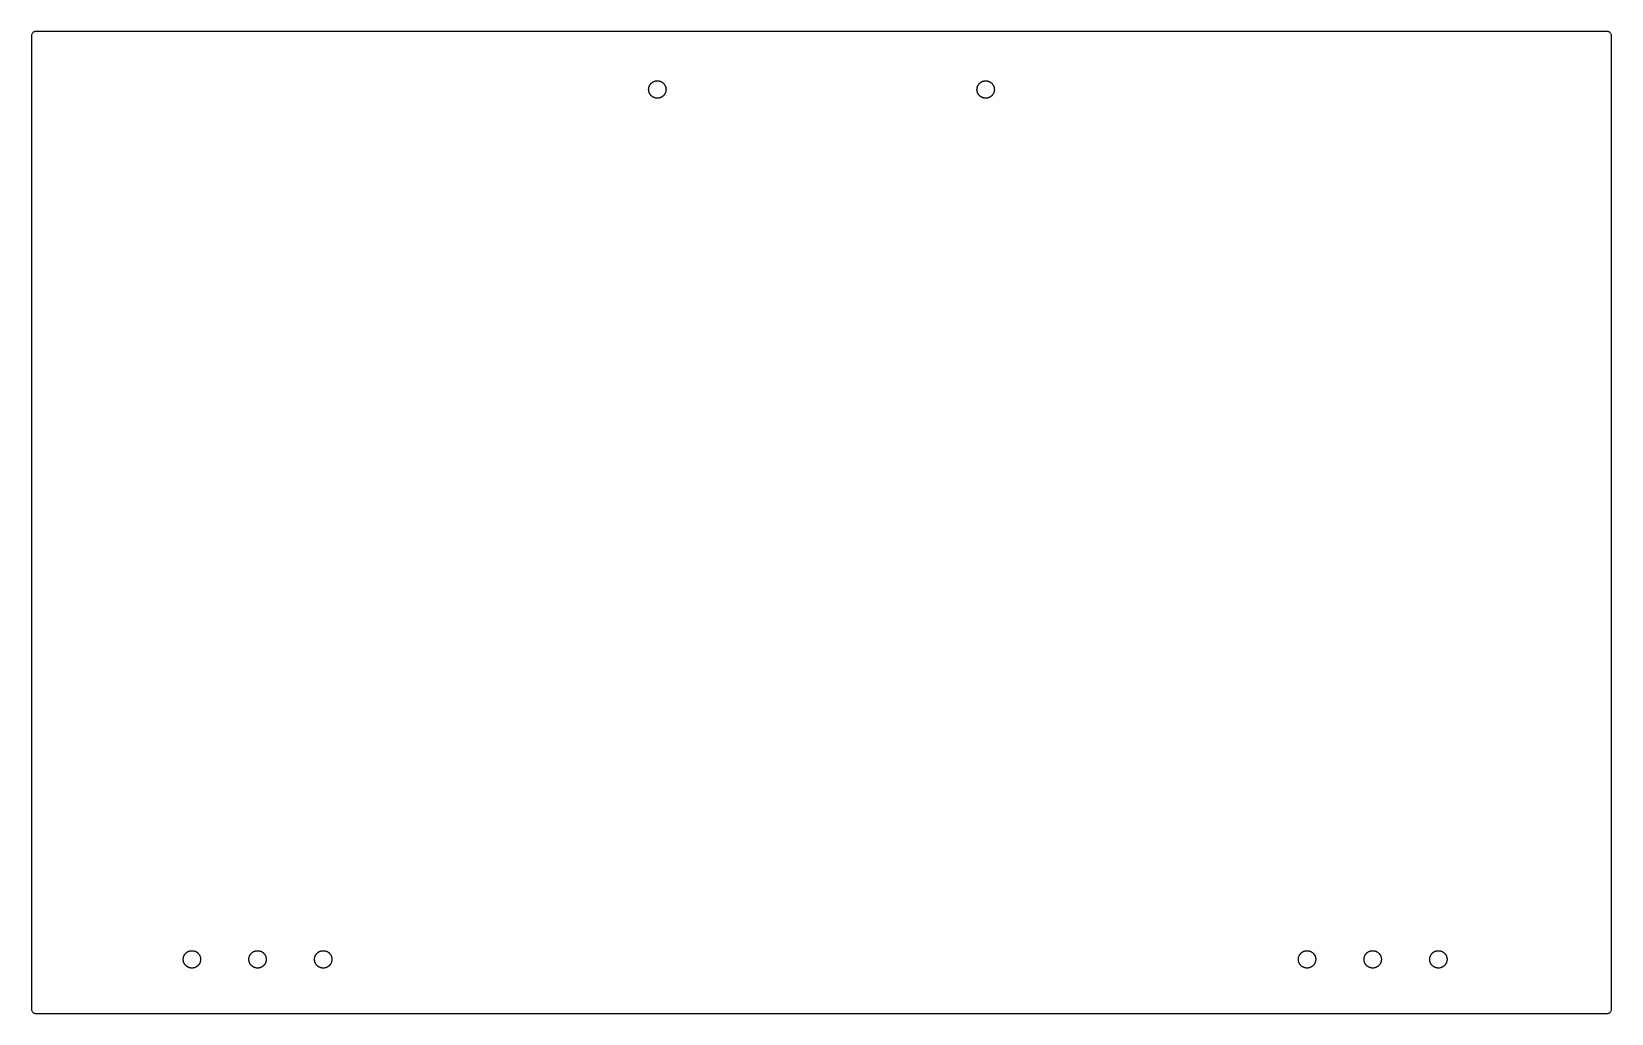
# Model space of a CAD drawing. Extents: x 0 to 409, y 255 to 509.
import ezdxf

# ---------------------------------------------------------------- set-up
doc = ezdxf.new("R2010")
doc.units = 0

msp = doc.modelspace()

# ---------------------------------------------------------------- linework, layer by layer
at = {"layer": 'Layer 1'}
for p, q in [((0.0123, 508.456), (0, 508.3)), ((0, 508.3), (0, 256)), ((0.0489, 508.609), (0.0123, 508.456)), ((0.109, 508.754), (0.0489, 508.609)), ((0.191, 508.888), (0.109, 508.754)), ((0.2929, 509.007), (0.191, 508.888)), ((0.4122, 509.109), (0.2929, 509.007)), ((0.546, 509.191), (0.4122, 509.109)), ((0.691, 509.251), (0.546, 509.191)), ((0.8436, 509.288), (0.691, 509.251)), ((1, 509.3), (0.8436, 509.288)), ((408, 509.3), (1, 509.3)), ((408.156, 509.288), (408, 509.3)), ((408.309, 509.251), (408.156, 509.288)), ((408.454, 509.191), (408.309, 509.251)), ((408.588, 509.109), (408.454, 509.191)), ((408.707, 509.007), (408.588, 509.109)), ((408.809, 508.888), (408.707, 509.007)), ((408.891, 508.754), (408.809, 508.888)), ((408.951, 508.609), (408.891, 508.754)), ((408.988, 508.456), (408.951, 508.609)), ((409, 508.3), (408.988, 508.456)), ((409, 256), (409, 508.3)), ((159.813, 494.829), (159.828, 494.891)), ((159.828, 494.891), (159.841, 494.933)), ((159.841, 494.933), (159.857, 494.986)), ((159.857, 494.986), (159.889, 495.08)), ((159.889, 495.08), (159.926, 495.173)), ((159.926, 495.173), (159.966, 495.264)), ((159.966, 495.264), (160.011, 495.353)), ((160.011, 495.353), (160.059, 495.44)), ((160.059, 495.44), (160.112, 495.524)), ((160.112, 495.524), (160.168, 495.607)), ((160.168, 495.607), (160.227, 495.687)), ((160.227, 495.687), (160.283, 495.754)), ((160.283, 495.754), (160.29, 495.763)), ((160.29, 495.763), (160.357, 495.838)), ((160.357, 495.838), (160.426, 495.909)), ((160.426, 495.909), (160.499, 495.977)), ((160.499, 495.977), (160.575, 496.042)), ((160.575, 496.042), (160.653, 496.103)), ((160.653, 496.103), (160.683, 496.124)), ((160.683, 496.124), (160.734, 496.161)), ((160.734, 496.161), (160.818, 496.215)), ((160.818, 496.215), (160.904, 496.265)), ((160.904, 496.265), (160.992, 496.312)), ((160.992, 496.312), (161.082, 496.355)), ((161.082, 496.355), (161.173, 496.393)), ((161.173, 496.393), (161.267, 496.428)), ((161.267, 496.428), (161.362, 496.458)), ((161.362, 496.458), (161.458, 496.484)), ((161.458, 496.484), (161.555, 496.506)), ((161.555, 496.506), (161.575, 496.51)), ((161.575, 496.51), (161.653, 496.524)), ((161.653, 496.524), (161.752, 496.537)), ((161.752, 496.537), (161.851, 496.546)), ((161.851, 496.546), (161.951, 496.55)), ((161.951, 496.55), (162.05, 496.55)), ((162.05, 496.55), (162.149, 496.546)), ((162.149, 496.546), (162.249, 496.537)), ((162.249, 496.537), (162.347, 496.524)), ((162.347, 496.524), (162.445, 496.506)), ((162.445, 496.506), (162.543, 496.484)), ((162.543, 496.484), (162.639, 496.458)), ((162.639, 496.458), (162.733, 496.428)), ((162.733, 496.428), (162.827, 496.393)), ((162.827, 496.393), (162.919, 496.354)), ((162.919, 496.354), (163.008, 496.312)), ((163.008, 496.312), (163.096, 496.265)), ((163.096, 496.265), (163.182, 496.215)), ((163.182, 496.215), (163.244, 496.175)), ((163.244, 496.175), (163.266, 496.161)), ((163.266, 496.161), (163.347, 496.103)), ((163.347, 496.103), (163.35, 496.101)), ((163.35, 496.101), (163.426, 496.041)), ((163.426, 496.041), (163.501, 495.977)), ((163.501, 495.977), (163.574, 495.909)), ((163.574, 495.909), (163.643, 495.838)), ((163.643, 495.838), (163.71, 495.764)), ((163.71, 495.764), (163.773, 495.686)), ((163.773, 495.686), (163.832, 495.607)), ((163.832, 495.607), (163.889, 495.524)), ((163.889, 495.524), (163.941, 495.44)), ((163.941, 495.44), (163.989, 495.352)), ((163.989, 495.352), (164.034, 495.264)), ((164.034, 495.264), (164.075, 495.172)), ((164.075, 495.172), (164.111, 495.08)), ((164.111, 495.08), (164.143, 494.986)), ((164.143, 494.986), (164.172, 494.891)), ((164.172, 494.891), (164.196, 494.794)), ((244.813, 494.829), (244.828, 494.891)), ((244.828, 494.891), (244.841, 494.933)), ((244.841, 494.933), (244.857, 494.986)), ((244.857, 494.986), (244.889, 495.08)), ((244.889, 495.08), (244.926, 495.173)), ((244.926, 495.173), (244.966, 495.264)), ((244.966, 495.264), (245.011, 495.353)), ((245.011, 495.353), (245.06, 495.44)), ((245.06, 495.44), (245.112, 495.524)), ((245.112, 495.524), (245.168, 495.607)), ((245.168, 495.607), (245.227, 495.687)), ((245.227, 495.687), (245.283, 495.754)), ((245.283, 495.754), (245.29, 495.763)), ((245.29, 495.763), (245.357, 495.838)), ((245.357, 495.838), (245.426, 495.909)), ((245.426, 495.909), (245.499, 495.977)), ((245.499, 495.977), (245.575, 496.042)), ((245.575, 496.042), (245.653, 496.103)), ((245.653, 496.103), (245.683, 496.124)), ((245.683, 496.124), (245.734, 496.161)), ((245.734, 496.161), (245.818, 496.215)), ((245.818, 496.215), (245.904, 496.265)), ((245.904, 496.265), (245.992, 496.312)), ((245.992, 496.312), (246.082, 496.355)), ((246.082, 496.355), (246.173, 496.393)), ((246.173, 496.393), (246.267, 496.428)), ((246.267, 496.428), (246.362, 496.458)), ((246.362, 496.458), (246.458, 496.484)), ((246.458, 496.484), (246.555, 496.506)), ((246.555, 496.506), (246.575, 496.51)), ((246.575, 496.51), (246.653, 496.524)), ((246.653, 496.524), (246.752, 496.537)), ((246.752, 496.537), (246.851, 496.546)), ((246.851, 496.546), (246.95, 496.55)), ((246.95, 496.55), (247.05, 496.55)), ((247.05, 496.55), (247.149, 496.546)), ((247.149, 496.546), (247.248, 496.537)), ((247.248, 496.537), (247.347, 496.524)), ((247.347, 496.524), (247.445, 496.506)), ((247.445, 496.506), (247.499, 496.494)), ((247.499, 496.494), (247.542, 496.484)), ((247.542, 496.484), (247.639, 496.458)), ((247.639, 496.458), (247.733, 496.428)), ((247.733, 496.428), (247.827, 496.393)), ((247.827, 496.393), (247.918, 496.355)), ((247.918, 496.355), (248.008, 496.312)), ((248.008, 496.312), (248.096, 496.265)), ((248.096, 496.265), (248.182, 496.215)), ((248.182, 496.215), (248.198, 496.205)), ((248.198, 496.205), (248.266, 496.161)), ((248.266, 496.161), (248.347, 496.103)), ((248.347, 496.103), (248.426, 496.041)), ((248.426, 496.041), (248.501, 495.977)), ((248.501, 495.977), (248.574, 495.909)), ((248.574, 495.909), (248.644, 495.837)), ((248.644, 495.837), (248.71, 495.763)), ((248.71, 495.763), (248.773, 495.687)), ((248.773, 495.687), (248.832, 495.607)), ((248.832, 495.607), (248.889, 495.524)), ((248.889, 495.524), (248.899, 495.507)), ((248.899, 495.507), (248.941, 495.439)), ((248.941, 495.439), (248.989, 495.353)), ((248.989, 495.353), (249.034, 495.263)), ((249.034, 495.263), (249.074, 495.173)), ((249.074, 495.173), (249.111, 495.08)), ((249.111, 495.08), (249.143, 494.986)), ((249.143, 494.986), (249.172, 494.891)), ((249.172, 494.891), (249.196, 494.794)), ((159.749, 494.3), (159.752, 494.399)), ((159.752, 494.2), (159.749, 494.3)), ((159.752, 494.399), (159.758, 494.499)), ((159.758, 494.101), (159.752, 494.2)), ((159.758, 494.499), (159.769, 494.598)), ((159.769, 494.002), (159.758, 494.101)), ((159.769, 494.598), (159.785, 494.696)), ((159.785, 493.904), (159.769, 494.002)), ((159.785, 494.696), (159.804, 494.794)), ((159.804, 493.806), (159.785, 493.904)), ((159.804, 494.794), (159.813, 494.829)), ((159.828, 493.71), (159.804, 493.806)), ((159.857, 493.614), (159.828, 493.71)), ((159.889, 493.52), (159.857, 493.614)), ((159.925, 493.428), (159.889, 493.52)), ((159.966, 493.336), (159.925, 493.428)), ((159.989, 493.29), (159.966, 493.336)), ((160.011, 493.248), (159.989, 493.29)), ((160.059, 493.161), (160.011, 493.248)), ((160.112, 493.076), (160.059, 493.161)), ((160.141, 493.033), (160.112, 493.076)), ((160.167, 492.994), (160.141, 493.033)), ((160.227, 492.913), (160.167, 492.994)), ((160.29, 492.837), (160.227, 492.913)), ((160.357, 492.762), (160.29, 492.837)), ((160.426, 492.691), (160.357, 492.762)), ((160.499, 492.623), (160.426, 492.691)), ((160.574, 492.559), (160.499, 492.623)), ((160.653, 492.497), (160.574, 492.559)), ((160.734, 492.439), (160.653, 492.497)), ((160.802, 492.395), (160.734, 492.439)), ((160.818, 492.385), (160.802, 492.395)), ((160.904, 492.335), (160.818, 492.385)), ((160.992, 492.288), (160.904, 492.335)), ((161.081, 492.246), (160.992, 492.288)), ((161.173, 492.207), (161.081, 492.246)), ((161.224, 492.188), (161.173, 492.207)), ((161.267, 492.172), (161.224, 492.188)), ((161.341, 492.148), (161.267, 492.172)), ((161.361, 492.142), (161.341, 492.148)), ((161.457, 492.116), (161.361, 492.142)), ((161.555, 492.094), (161.457, 492.116)), ((161.653, 492.076), (161.555, 492.094)), ((161.742, 492.064), (161.653, 492.076)), ((161.751, 492.063), (161.742, 492.064)), ((161.848, 492.055), (161.751, 492.063)), ((161.85, 492.054), (161.848, 492.055)), ((161.95, 492.05), (161.85, 492.054)), ((162.05, 492.05), (161.95, 492.05)), ((162.086, 492.052), (162.05, 492.05)), ((162.149, 492.054), (162.086, 492.052)), ((162.248, 492.063), (162.149, 492.054)), ((162.347, 492.076), (162.248, 492.063)), ((162.425, 492.09), (162.347, 492.076)), ((162.445, 492.094), (162.425, 492.09)), ((162.542, 492.116), (162.445, 492.094)), ((162.638, 492.142), (162.542, 492.116)), ((162.662, 492.15), (162.638, 492.142)), ((162.733, 492.172), (162.662, 492.15)), ((162.803, 492.198), (162.733, 492.172)), ((162.826, 492.207), (162.803, 492.198)), ((162.918, 492.245), (162.826, 492.207)), ((162.937, 492.254), (162.918, 492.245)), ((163.008, 492.288), (162.937, 492.254)), ((163.044, 492.307), (163.008, 492.288)), ((163.096, 492.334), (163.044, 492.307)), ((163.182, 492.385), (163.096, 492.334)), ((163.266, 492.439), (163.182, 492.385)), ((163.347, 492.497), (163.266, 492.439)), ((163.425, 492.558), (163.347, 492.497)), ((163.501, 492.623), (163.425, 492.558)), ((163.573, 492.691), (163.501, 492.623)), ((163.643, 492.762), (163.573, 492.691)), ((163.71, 492.836), (163.643, 492.762)), ((163.773, 492.914), (163.71, 492.836)), ((163.832, 492.993), (163.773, 492.914)), ((163.888, 493.076), (163.832, 492.993)), ((163.941, 493.16), (163.888, 493.076)), ((163.989, 493.247), (163.941, 493.16)), ((164.034, 493.336), (163.989, 493.247)), ((164.062, 493.4), (164.034, 493.336)), ((164.074, 493.427), (164.062, 493.4)), ((164.111, 493.52), (164.074, 493.427)), ((164.143, 493.614), (164.111, 493.52)), ((164.172, 493.71), (164.143, 493.614)), ((164.196, 493.806), (164.172, 493.71)), ((164.196, 494.794), (164.215, 494.696)), ((164.215, 493.904), (164.196, 493.806)), ((164.215, 494.696), (164.231, 494.598)), ((164.231, 494.002), (164.215, 493.904)), ((164.231, 494.598), (164.242, 494.499)), ((164.242, 494.101), (164.231, 494.002)), ((164.242, 494.499), (164.248, 494.4)), ((164.248, 494.201), (164.242, 494.101)), ((164.248, 494.4), (164.251, 494.3)), ((164.251, 494.3), (164.248, 494.201)), ((244.749, 494.3), (244.752, 494.399)), ((244.752, 494.2), (244.749, 494.3)), ((244.752, 494.399), (244.758, 494.499)), ((244.758, 494.101), (244.752, 494.2)), ((244.758, 494.499), (244.769, 494.598)), ((244.769, 494.002), (244.758, 494.101)), ((244.769, 494.598), (244.785, 494.696)), ((244.785, 493.904), (244.769, 494.002)), ((244.785, 494.696), (244.804, 494.794)), ((244.804, 493.806), (244.785, 493.904)), ((244.804, 494.794), (244.813, 494.829)), ((244.828, 493.71), (244.804, 493.806)), ((244.857, 493.614), (244.828, 493.71)), ((244.889, 493.52), (244.857, 493.614)), ((244.925, 493.428), (244.889, 493.52)), ((244.966, 493.336), (244.925, 493.428)), ((244.989, 493.29), (244.966, 493.336)), ((245.011, 493.248), (244.989, 493.29)), ((245.059, 493.161), (245.011, 493.248)), ((245.112, 493.076), (245.059, 493.161)), ((245.141, 493.033), (245.112, 493.076)), ((245.167, 492.994), (245.141, 493.033)), ((245.227, 492.913), (245.167, 492.994)), ((245.29, 492.837), (245.227, 492.913)), ((245.357, 492.762), (245.29, 492.837)), ((245.426, 492.691), (245.357, 492.762)), ((245.499, 492.623), (245.426, 492.691)), ((245.574, 492.559), (245.499, 492.623)), ((245.653, 492.497), (245.574, 492.559)), ((245.734, 492.439), (245.653, 492.497)), ((245.802, 492.395), (245.734, 492.439)), ((245.818, 492.385), (245.802, 492.395)), ((245.904, 492.335), (245.818, 492.385)), ((245.992, 492.288), (245.904, 492.335)), ((246.081, 492.246), (245.992, 492.288)), ((246.173, 492.207), (246.081, 492.246)), ((246.224, 492.188), (246.173, 492.207)), ((246.267, 492.172), (246.224, 492.188)), ((246.341, 492.148), (246.267, 492.172)), ((246.361, 492.142), (246.341, 492.148)), ((246.457, 492.116), (246.361, 492.142)), ((246.555, 492.094), (246.457, 492.116)), ((246.653, 492.076), (246.555, 492.094)), ((246.742, 492.064), (246.653, 492.076)), ((246.751, 492.063), (246.742, 492.064)), ((246.848, 492.055), (246.751, 492.063)), ((246.85, 492.054), (246.848, 492.055)), ((246.95, 492.05), (246.85, 492.054)), ((247.05, 492.05), (246.95, 492.05)), ((247.086, 492.052), (247.05, 492.05)), ((247.149, 492.054), (247.086, 492.052)), ((247.248, 492.063), (247.149, 492.054)), ((247.347, 492.076), (247.248, 492.063)), ((247.425, 492.09), (247.347, 492.076)), ((247.445, 492.094), (247.425, 492.09)), ((247.542, 492.116), (247.445, 492.094)), ((247.638, 492.142), (247.542, 492.116)), ((247.662, 492.15), (247.638, 492.142)), ((247.733, 492.172), (247.662, 492.15)), ((247.803, 492.198), (247.733, 492.172)), ((247.826, 492.207), (247.803, 492.198)), ((247.918, 492.245), (247.826, 492.207)), ((247.937, 492.254), (247.918, 492.245)), ((248.008, 492.288), (247.937, 492.254)), ((248.044, 492.307), (248.008, 492.288)), ((248.096, 492.334), (248.044, 492.307)), ((248.182, 492.385), (248.096, 492.334)), ((248.266, 492.439), (248.182, 492.385)), ((248.347, 492.497), (248.266, 492.439)), ((248.425, 492.558), (248.347, 492.497)), ((248.501, 492.623), (248.425, 492.558)), ((248.573, 492.691), (248.501, 492.623)), ((248.643, 492.762), (248.573, 492.691)), ((248.71, 492.836), (248.643, 492.762)), ((248.773, 492.914), (248.71, 492.836)), ((248.832, 492.993), (248.773, 492.914)), ((248.888, 493.076), (248.832, 492.993)), ((248.94, 493.16), (248.888, 493.076)), ((248.989, 493.247), (248.94, 493.16)), ((249.034, 493.336), (248.989, 493.247)), ((249.062, 493.4), (249.034, 493.336)), ((249.074, 493.427), (249.062, 493.4)), ((249.111, 493.52), (249.074, 493.427)), ((249.143, 493.614), (249.111, 493.52)), ((249.172, 493.71), (249.143, 493.614)), ((249.196, 493.806), (249.172, 493.71)), ((249.196, 494.794), (249.215, 494.696)), ((249.215, 493.904), (249.196, 493.806)), ((249.215, 494.696), (249.231, 494.598)), ((249.231, 494.002), (249.215, 493.904)), ((249.231, 494.598), (249.236, 494.548)), ((249.242, 494.101), (249.231, 494.002)), ((249.236, 494.548), (249.242, 494.499)), ((249.242, 494.499), (249.248, 494.4)), ((249.248, 494.201), (249.242, 494.101)), ((249.248, 494.4), (249.251, 494.3)), ((249.251, 494.3), (249.248, 494.201)), ((39.4256, 269.8727), (39.4664, 269.9639)), ((39.4664, 269.9639), (39.5108, 270.0526)), ((39.5108, 270.0526), (39.5595, 270.1399)), ((39.5595, 270.1399), (39.6116, 270.2243)), ((39.6116, 270.2243), (39.6678, 270.3069)), ((39.6678, 270.3069), (39.6699, 270.3097)), ((39.6699, 270.3097), (39.7273, 270.3866)), ((39.7273, 270.3866), (39.7902, 270.4634)), ((39.7902, 270.4634), (39.8569, 270.5379)), ((39.8569, 270.5379), (39.9262, 270.6088)), ((39.9262, 270.6088), (39.999, 270.6769)), ((39.999, 270.6769), (40.0747, 270.7417)), ((40.0747, 270.7417), (40.1534, 270.8032)), ((40.1534, 270.8032), (40.2341, 270.8608)), ((40.2341, 270.8608), (40.318, 270.9152)), ((40.318, 270.9152), (40.3216, 270.9173)), ((40.3216, 270.9173), (40.4038, 270.9655)), ((40.4038, 270.9655), (40.4784, 271.005)), ((40.4784, 271.005), (40.4915, 271.0119)), ((40.4915, 271.0119), (40.5819, 271.0548)), ((40.5819, 271.0548), (40.6733, 271.0932)), ((40.6733, 271.0932), (40.7668, 271.1278)), ((40.7668, 271.1278), (40.8619, 271.1582)), ((40.8619, 271.1582), (40.9576, 271.1842)), ((40.9576, 271.1842), (41.0552, 271.2061)), ((41.0552, 271.2061), (41.1527, 271.2236)), ((41.1527, 271.2236), (41.2519, 271.2368)), ((41.2519, 271.2368), (41.2597, 271.2375)), ((41.2597, 271.2375), (41.3506, 271.2456)), ((41.3506, 271.2456), (41.4506, 271.25)), ((41.4506, 271.25), (41.5497, 271.25)), ((41.5497, 271.25), (41.6493, 271.2456)), ((41.6493, 271.2456), (41.7488, 271.2367)), ((41.7488, 271.2367), (41.847, 271.2236)), ((41.847, 271.2236), (41.9452, 271.2061)), ((41.9452, 271.2061), (42.0426, 271.1841)), ((42.0426, 271.1841), (42.1386, 271.158)), ((42.1386, 271.158), (42.2331, 271.1278)), ((42.2331, 271.1278), (42.3266, 271.0932)), ((42.3266, 271.0932), (42.4187, 271.0545)), ((42.4187, 271.0545), (42.5083, 271.012)), ((42.5083, 271.012), (42.5964, 270.9654)), ((42.5964, 270.9654), (42.6826, 270.9148)), ((42.6826, 270.9148), (42.6889, 270.9107)), ((42.6889, 270.9107), (42.7657, 270.8609)), ((42.7657, 270.8609), (42.8472, 270.8028)), ((42.8472, 270.8028), (42.9255, 270.7415)), ((42.9255, 270.7415), (42.9987, 270.6789)), ((42.9987, 270.6789), (43.0009, 270.677)), ((43.0009, 270.677), (43.0739, 270.6086)), ((43.0739, 270.6086), (43.1432, 270.5378)), ((43.1432, 270.5378), (43.2097, 270.4635)), ((43.2097, 270.4635), (43.273, 270.3862)), ((43.273, 270.3862), (43.3323, 270.3068)), ((43.3323, 270.3068), (43.3885, 270.2241)), ((43.3885, 270.2241), (43.4406, 270.1397)), ((43.4406, 270.1397), (43.4893, 270.0524)), ((43.4893, 270.0524), (43.5338, 269.9637)), ((43.5338, 269.9637), (43.5746, 269.8724)), ((56.4256, 269.8727), (56.4663, 269.9639)), ((56.4663, 269.9639), (56.5108, 270.0526)), ((56.5108, 270.0526), (56.5595, 270.1399)), ((56.5595, 270.1399), (56.6116, 270.2243)), ((56.6116, 270.2243), (56.6678, 270.3069)), ((56.6678, 270.3069), (56.6699, 270.3098)), ((56.6699, 270.3098), (56.7273, 270.3866)), ((56.7273, 270.3866), (56.7902, 270.4634)), ((56.7902, 270.4634), (56.8569, 270.5379)), ((56.8569, 270.5379), (56.9262, 270.6088)), ((56.9262, 270.6088), (56.999, 270.6769)), ((56.999, 270.6769), (57.0747, 270.7417)), ((57.0747, 270.7417), (57.1534, 270.8032)), ((57.1534, 270.8032), (57.2341, 270.8608)), ((57.2341, 270.8608), (57.318, 270.9152)), ((57.318, 270.9152), (57.3216, 270.9173)), ((57.3216, 270.9173), (57.4038, 270.9655)), ((57.4038, 270.9655), (57.4785, 271.005)), ((57.4785, 271.005), (57.4915, 271.0119)), ((57.4915, 271.0119), (57.5819, 271.0548)), ((57.5819, 271.0548), (57.6733, 271.0932)), ((57.6733, 271.0932), (57.7668, 271.1278)), ((57.7668, 271.1278), (57.8619, 271.1582)), ((57.8619, 271.1582), (57.9576, 271.1842)), ((57.9576, 271.1842), (58.0552, 271.2061)), ((58.0552, 271.2061), (58.1527, 271.2236)), ((58.1527, 271.2236), (58.2516, 271.2368)), ((58.2516, 271.2368), (58.3511, 271.2456)), ((58.3511, 271.2456), (58.4501, 271.25)), ((58.4501, 271.25), (58.5501, 271.25)), ((58.5501, 271.25), (58.5649, 271.2493)), ((58.5649, 271.2493), (58.6492, 271.2456)), ((58.6492, 271.2456), (58.7484, 271.2368)), ((58.7484, 271.2368), (58.8475, 271.2236)), ((58.8475, 271.2236), (58.9454, 271.206)), ((58.9454, 271.206), (59.0422, 271.1843)), ((59.0422, 271.1843), (59.1387, 271.158)), ((59.1387, 271.158), (59.2331, 271.1278)), ((59.2331, 271.1278), (59.3269, 271.0931)), ((59.3269, 271.0931), (59.4183, 271.0547)), ((59.4183, 271.0547), (59.5084, 271.012)), ((59.5084, 271.012), (59.5964, 270.9654)), ((59.5964, 270.9654), (59.6826, 270.9148)), ((59.6826, 270.9148), (59.683, 270.9145)), ((59.683, 270.9145), (59.766, 270.8607)), ((59.766, 270.8607), (59.8468, 270.8031)), ((59.8468, 270.8031), (59.9256, 270.7414)), ((59.9256, 270.7414), (59.9264, 270.7407)), ((59.9264, 270.7407), (60.0012, 270.6767)), ((60.0012, 270.6767), (60.0666, 270.6155)), ((60.0666, 270.6155), (60.0736, 270.609)), ((60.0736, 270.609), (60.1435, 270.5374)), ((60.1435, 270.5374), (60.2099, 270.4633)), ((60.2099, 270.4633), (60.2616, 270.4001)), ((60.2616, 270.4001), (60.2727, 270.3865)), ((60.2727, 270.3865), (60.3324, 270.3067)), ((60.3324, 270.3067), (60.3885, 270.2241)), ((60.3885, 270.2241), (60.3931, 270.2166)), ((60.3931, 270.2166), (60.4408, 270.1394)), ((60.4408, 270.1394), (60.4891, 270.0528)), ((60.4891, 270.0528), (60.5339, 269.9633)), ((60.5339, 269.9633), (60.5353, 269.9603)), ((60.5353, 269.9603), (60.5744, 269.8728)), ((73.4256, 269.8727), (73.4663, 269.9639)), ((73.4663, 269.9639), (73.4912, 270.0136)), ((73.4912, 270.0136), (73.5108, 270.0526)), ((73.5108, 270.0526), (73.5595, 270.1399)), ((73.5595, 270.1399), (73.6116, 270.2243)), ((73.6116, 270.2243), (73.6678, 270.3069)), ((73.6678, 270.3069), (73.6695, 270.3092)), ((73.6695, 270.3092), (73.7274, 270.3866)), ((73.7274, 270.3866), (73.7672, 270.4353)), ((73.7672, 270.4353), (73.7902, 270.4635)), ((73.7902, 270.4635), (73.8569, 270.5379)), ((73.8569, 270.5379), (73.9263, 270.6088)), ((73.9263, 270.6088), (73.999, 270.6769)), ((73.999, 270.6769), (74.0747, 270.7417)), ((74.0747, 270.7417), (74.1534, 270.8032)), ((74.1534, 270.8032), (74.2341, 270.8608)), ((74.2341, 270.8608), (74.318, 270.9152)), ((74.318, 270.9152), (74.3217, 270.9173)), ((74.3217, 270.9173), (74.4038, 270.9655)), ((74.4038, 270.9655), (74.4915, 271.0119)), ((74.4915, 271.0119), (74.5819, 271.0548)), ((74.5819, 271.0548), (74.6733, 271.0932)), ((74.6733, 271.0932), (74.7668, 271.1278)), ((74.7668, 271.1278), (74.8619, 271.1582)), ((74.8619, 271.1582), (74.8916, 271.1663)), ((74.8916, 271.1663), (74.9576, 271.1842)), ((74.9576, 271.1842), (75.0552, 271.2061)), ((75.0552, 271.2061), (75.1527, 271.2236)), ((75.1527, 271.2236), (75.2516, 271.2368)), ((75.2516, 271.2368), (75.3511, 271.2456)), ((75.3511, 271.2456), (75.4501, 271.25)), ((75.4501, 271.25), (75.5501, 271.25)), ((75.5501, 271.25), (75.6492, 271.2456)), ((75.6492, 271.2456), (75.7484, 271.2368)), ((75.7484, 271.2368), (75.8475, 271.2236)), ((75.8475, 271.2236), (75.8496, 271.2232)), ((75.8496, 271.2232), (75.9454, 271.206)), ((75.9454, 271.206), (76.0422, 271.1843)), ((76.0422, 271.1843), (76.1387, 271.158)), ((76.1387, 271.158), (76.1733, 271.1469)), ((76.1733, 271.1469), (76.2331, 271.1278)), ((76.2331, 271.1278), (76.3269, 271.0931)), ((76.3269, 271.0931), (76.4183, 271.0547)), ((76.4183, 271.0547), (76.5084, 271.012)), ((76.5084, 271.012), (76.5964, 270.9654)), ((76.5964, 270.9654), (76.6826, 270.9148)), ((76.6826, 270.9148), (76.683, 270.9145)), ((76.683, 270.9145), (76.766, 270.8607)), ((76.766, 270.8607), (76.8352, 270.8113)), ((76.8352, 270.8113), (76.8468, 270.8031)), ((76.8468, 270.8031), (76.9256, 270.7414)), ((76.9256, 270.7414), (77.0012, 270.6767)), ((77.0012, 270.6767), (77.0582, 270.6234)), ((77.0582, 270.6234), (77.0736, 270.609)), ((77.0736, 270.609), (77.1435, 270.5374)), ((77.1435, 270.5374), (77.2098, 270.4633)), ((77.2098, 270.4633), (77.2727, 270.3865)), ((77.2727, 270.3865), (77.3324, 270.3067)), ((77.3324, 270.3067), (77.3885, 270.2241)), ((77.3885, 270.2241), (77.3931, 270.2166)), ((77.3931, 270.2166), (77.4408, 270.1394)), ((77.4408, 270.1394), (77.4719, 270.0837)), ((77.4719, 270.0837), (77.4892, 270.0527)), ((77.4892, 270.0527), (77.5339, 269.9633)), ((77.5339, 269.9633), (77.5744, 269.8728)), ((328.126, 269.8727), (328.166, 269.9639)), ((328.166, 269.9639), (328.175, 269.981)), ((328.175, 269.981), (328.211, 270.0527)), ((328.211, 270.0527), (328.26, 270.1399)), ((328.26, 270.1399), (328.312, 270.2243)), ((328.312, 270.2243), (328.368, 270.307)), ((328.368, 270.307), (328.427, 270.3864)), ((328.427, 270.3864), (328.49, 270.4634)), ((328.49, 270.4634), (328.557, 270.5379)), ((328.557, 270.5379), (328.626, 270.6089)), ((328.626, 270.6089), (328.699, 270.6769)), ((328.699, 270.6769), (328.775, 270.7417)), ((328.775, 270.7417), (328.853, 270.8032)), ((328.853, 270.8032), (328.934, 270.8608)), ((328.934, 270.8608), (329.018, 270.9152)), ((329.018, 270.9152), (329.104, 270.9655)), ((329.104, 270.9655), (329.192, 271.0119)), ((329.192, 271.0119), (329.282, 271.0547)), ((329.282, 271.0547), (329.373, 271.0932)), ((329.373, 271.0932), (329.467, 271.1278)), ((329.467, 271.1278), (329.562, 271.1582)), ((329.562, 271.1582), (329.571, 271.1606)), ((329.571, 271.1606), (329.658, 271.1842)), ((329.658, 271.1842), (329.755, 271.2061)), ((329.755, 271.2061), (329.808, 271.2156)), ((329.808, 271.2156), (329.853, 271.2236)), ((329.853, 271.2236), (329.952, 271.2368)), ((329.952, 271.2368), (329.987, 271.24)), ((329.987, 271.24), (330.051, 271.2456)), ((330.051, 271.2456), (330.151, 271.25)), ((330.151, 271.25), (330.25, 271.25)), ((330.25, 271.25), (330.349, 271.2456)), ((330.349, 271.2456), (330.449, 271.2367)), ((330.449, 271.2367), (330.547, 271.2236)), ((330.547, 271.2236), (330.645, 271.2061)), ((330.645, 271.2061), (330.743, 271.1841)), ((330.743, 271.1841), (330.839, 271.1581)), ((330.839, 271.1581), (330.933, 271.1278)), ((330.933, 271.1278), (331.027, 271.0932)), ((331.027, 271.0932), (331.119, 271.0545)), ((331.119, 271.0545), (331.208, 271.012)), ((331.208, 271.012), (331.296, 270.9654)), ((331.296, 270.9654), (331.382, 270.9149)), ((331.382, 270.9149), (331.444, 270.875)), ((331.444, 270.875), (331.466, 270.8609)), ((331.466, 270.8609), (331.547, 270.8028)), ((331.547, 270.8028), (331.562, 270.7912)), ((331.562, 270.7912), (331.625, 270.7416)), ((331.625, 270.7416), (331.701, 270.677)), ((331.701, 270.677), (331.774, 270.6087)), ((331.774, 270.6087), (331.843, 270.5378)), ((331.843, 270.5378), (331.91, 270.4635)), ((331.91, 270.4635), (331.973, 270.3863)), ((331.973, 270.3863), (332, 270.3494)), ((332, 270.3494), (332.032, 270.3067)), ((332.032, 270.3067), (332.089, 270.2241)), ((332.089, 270.2241), (332.141, 270.1397)), ((332.141, 270.1397), (332.189, 270.0524)), ((332.189, 270.0524), (332.234, 269.9637)), ((332.234, 269.9637), (332.275, 269.8724)), ((345.126, 269.8727), (345.166, 269.9639)), ((345.166, 269.9639), (345.175, 269.981)), ((345.175, 269.981), (345.211, 270.0527)), ((345.211, 270.0527), (345.26, 270.1399)), ((345.26, 270.1399), (345.312, 270.2243)), ((345.312, 270.2243), (345.368, 270.307)), ((345.368, 270.307), (345.427, 270.3864)), ((345.427, 270.3864), (345.49, 270.4634)), ((345.49, 270.4634), (345.557, 270.5379)), ((345.557, 270.5379), (345.626, 270.6089)), ((345.626, 270.6089), (345.699, 270.6769)), ((345.699, 270.6769), (345.775, 270.7417)), ((345.775, 270.7417), (345.853, 270.8032)), ((345.853, 270.8032), (345.934, 270.8608)), ((345.934, 270.8608), (346.018, 270.9152)), ((346.018, 270.9152), (346.104, 270.9655)), ((346.104, 270.9655), (346.192, 271.0119)), ((346.192, 271.0119), (346.282, 271.0547)), ((346.282, 271.0547), (346.373, 271.0932)), ((346.373, 271.0932), (346.467, 271.1278)), ((346.467, 271.1278), (346.562, 271.1582)), ((346.562, 271.1582), (346.571, 271.1606)), ((346.571, 271.1606), (346.658, 271.1842)), ((346.658, 271.1842), (346.755, 271.2061)), ((346.755, 271.2061), (346.808, 271.2156)), ((346.808, 271.2156), (346.853, 271.2236)), ((346.853, 271.2236), (346.952, 271.2368)), ((346.952, 271.2368), (347.051, 271.2456)), ((347.051, 271.2456), (347.15, 271.25)), ((347.15, 271.25), (347.25, 271.25)), ((347.25, 271.25), (347.349, 271.2456)), ((347.349, 271.2456), (347.448, 271.2368)), ((347.448, 271.2368), (347.547, 271.2236)), ((347.547, 271.2236), (347.645, 271.206)), ((347.645, 271.206), (347.742, 271.1843)), ((347.742, 271.1843), (347.839, 271.158)), ((347.839, 271.158), (347.933, 271.1278)), ((347.933, 271.1278), (348.027, 271.0931)), ((348.027, 271.0931), (348.118, 271.0546)), ((348.118, 271.0546), (348.208, 271.012)), ((348.208, 271.012), (348.296, 270.9654)), ((348.296, 270.9654), (348.382, 270.9149)), ((348.382, 270.9149), (348.406, 270.8996)), ((348.406, 270.8996), (348.466, 270.8606)), ((348.466, 270.8606), (348.547, 270.8031)), ((348.547, 270.8031), (348.625, 270.7416)), ((348.625, 270.7416), (348.648, 270.7227)), ((348.648, 270.7227), (348.701, 270.6767)), ((348.701, 270.6767), (348.774, 270.609)), ((348.774, 270.609), (348.843, 270.5376)), ((348.843, 270.5376), (348.88, 270.497)), ((348.88, 270.497), (348.91, 270.4634)), ((348.91, 270.4634), (348.945, 270.4205)), ((348.945, 270.4205), (348.973, 270.3864)), ((348.973, 270.3864), (349.032, 270.3067)), ((349.032, 270.3067), (349.089, 270.2241)), ((349.089, 270.2241), (349.107, 270.1935)), ((349.107, 270.1935), (349.141, 270.1397)), ((349.141, 270.1397), (349.189, 270.0528)), ((349.189, 270.0528), (349.234, 269.9635)), ((349.234, 269.9635), (349.274, 269.8728)), ((362.126, 269.8727), (362.166, 269.9639)), ((362.166, 269.9639), (362.175, 269.981)), ((362.175, 269.981), (362.211, 270.0527)), ((362.211, 270.0527), (362.26, 270.1399)), ((362.26, 270.1399), (362.312, 270.2243)), ((362.312, 270.2243), (362.368, 270.307)), ((362.368, 270.307), (362.427, 270.3864)), ((362.427, 270.3864), (362.49, 270.4634)), ((362.49, 270.4634), (362.557, 270.5379)), ((362.557, 270.5379), (362.626, 270.6089)), ((362.626, 270.6089), (362.699, 270.6769)), ((362.699, 270.6769), (362.775, 270.7417)), ((362.775, 270.7417), (362.853, 270.8032)), ((362.853, 270.8032), (362.934, 270.8608)), ((362.934, 270.8608), (363.018, 270.9152)), ((363.018, 270.9152), (363.104, 270.9655)), ((363.104, 270.9655), (363.192, 271.0119)), ((363.192, 271.0119), (363.282, 271.0547)), ((363.282, 271.0547), (363.373, 271.0932)), ((363.373, 271.0932), (363.467, 271.1278)), ((363.467, 271.1278), (363.562, 271.1582)), ((363.562, 271.1582), (363.571, 271.1606)), ((363.571, 271.1606), (363.658, 271.1842)), ((363.658, 271.1842), (363.755, 271.2061)), ((363.755, 271.2061), (363.808, 271.2156)), ((363.808, 271.2156), (363.853, 271.2236)), ((363.853, 271.2236), (363.952, 271.2368)), ((363.952, 271.2368), (364.051, 271.2456)), ((364.051, 271.2456), (364.15, 271.25)), ((364.15, 271.25), (364.25, 271.25)), ((364.25, 271.25), (364.349, 271.2456)), ((364.349, 271.2456), (364.448, 271.2368)), ((364.448, 271.2368), (364.547, 271.2236)), ((364.547, 271.2236), (364.645, 271.206)), ((364.645, 271.206), (364.742, 271.1843)), ((364.742, 271.1843), (364.839, 271.158)), ((364.839, 271.158), (364.933, 271.1278)), ((364.933, 271.1278), (365.027, 271.0931)), ((365.027, 271.0931), (365.118, 271.0546)), ((365.118, 271.0546), (365.208, 271.012)), ((365.208, 271.012), (365.296, 270.9654)), ((365.296, 270.9654), (365.382, 270.9149)), ((365.382, 270.9149), (365.406, 270.8996)), ((365.406, 270.8996), (365.466, 270.8606)), ((365.466, 270.8606), (365.547, 270.8031)), ((365.547, 270.8031), (365.625, 270.7416)), ((365.625, 270.7416), (365.648, 270.7227)), ((365.648, 270.7227), (365.701, 270.6767)), ((365.701, 270.6767), (365.774, 270.609)), ((365.774, 270.609), (365.843, 270.5376)), ((365.843, 270.5376), (365.88, 270.497)), ((365.88, 270.497), (365.91, 270.4634)), ((365.91, 270.4634), (365.945, 270.4205)), ((365.945, 270.4205), (365.973, 270.3864)), ((365.973, 270.3864), (366.032, 270.3067)), ((366.032, 270.3067), (366.089, 270.2241)), ((366.089, 270.2241), (366.107, 270.1935)), ((366.107, 270.1935), (366.141, 270.1397)), ((366.141, 270.1397), (366.189, 270.0528)), ((366.189, 270.0528), (366.234, 269.9635)), ((366.234, 269.9635), (366.274, 269.8728)), ((39.2495, 269.0003), (39.2516, 269.0995)), ((39.2517, 268.9003), (39.2495, 269.0003)), ((39.2516, 269.0995), (39.2583, 269.1989)), ((39.2582, 268.8014), (39.2517, 268.9003)), ((39.2693, 268.702), (39.2582, 268.8014)), ((39.2583, 269.1989), (39.2693, 269.2982)), ((39.2693, 269.2982), (39.2846, 269.3962)), ((39.2846, 268.604), (39.2693, 268.702)), ((39.2846, 269.3962), (39.3044, 269.4942)), ((39.3038, 268.5086), (39.2846, 268.604)), ((39.3042, 268.5065), (39.3038, 268.5086)), ((39.3283, 268.4095), (39.3042, 268.5065)), ((39.3044, 269.4942), (39.3284, 269.5907)), ((39.3565, 268.314), (39.3283, 268.4095)), ((39.3284, 269.5907), (39.3345, 269.6113)), ((39.3345, 269.6113), (39.3566, 269.6863)), ((39.389, 268.2198), (39.3565, 268.314)), ((39.3566, 269.6863), (39.3809, 269.7565)), ((39.3809, 269.7565), (39.389, 269.78)), ((39.389, 269.78), (39.4256, 269.8727)), ((39.4254, 268.1276), (39.389, 268.2198)), ((39.4662, 268.0363), (39.4254, 268.1276)), ((39.5107, 267.9475), (39.4662, 268.0363)), ((39.5592, 267.8607), (39.5107, 267.9475)), ((39.6117, 267.7756), (39.5592, 267.8607)), ((39.6674, 267.6936), (39.6117, 267.7756)), ((39.7273, 267.6135), (39.6674, 267.6936)), ((39.7901, 267.5368), (39.7273, 267.6135)), ((39.8567, 267.4623), (39.7901, 267.5368)), ((39.9264, 267.391), (39.8567, 267.4623)), ((39.9334, 267.3845), (39.9264, 267.391)), ((39.9988, 267.3233), (39.9334, 267.3845)), ((40.0736, 267.2593), (39.9988, 267.3233)), ((40.0744, 267.2586), (40.0736, 267.2593)), ((40.1532, 267.1969), (40.0744, 267.2586)), ((40.234, 267.1393), (40.1532, 267.1969)), ((40.317, 267.0855), (40.234, 267.1393)), ((40.3174, 267.0852), (40.317, 267.0855)), ((40.4036, 267.0346), (40.3174, 267.0852)), ((40.4917, 266.988), (40.4036, 267.0346)), ((40.5519, 266.9594), (40.4917, 266.988)), ((40.5813, 266.9455), (40.5519, 266.9594)), ((40.6735, 266.9067), (40.5813, 266.9455)), ((40.6828, 266.9033), (40.6735, 266.9067)), ((40.7666, 266.8723), (40.6828, 266.9033)), ((40.8426, 266.848), (40.7666, 266.8723)), ((40.8614, 266.842), (40.8426, 266.848)), ((40.9574, 266.8159), (40.8614, 266.842)), ((41.0548, 266.7939), (40.9574, 266.8159)), ((41.153, 266.7764), (41.0548, 266.7939)), ((41.2513, 266.7632), (41.153, 266.7764)), ((41.3504, 266.7544), (41.2513, 266.7632)), ((41.4502, 266.75), (41.3504, 266.7544)), ((41.5499, 266.75), (41.4502, 266.75)), ((41.5552, 266.7502), (41.5499, 266.75)), ((41.649, 266.7544), (41.5552, 266.7502)), ((41.7477, 266.7631), (41.649, 266.7544)), ((41.7481, 266.7632), (41.7477, 266.7631)), ((41.8472, 266.7764), (41.7481, 266.7632)), ((41.9046, 266.7867), (41.8472, 266.7764)), ((41.9448, 266.7939), (41.9046, 266.7867)), ((42.0423, 266.8158), (41.9448, 266.7939)), ((42.1385, 266.8419), (42.0423, 266.8158)), ((42.1401, 266.8424), (42.1385, 266.8419)), ((42.233, 266.8722), (42.1401, 266.8424)), ((42.3242, 266.9059), (42.233, 266.8722)), ((42.3263, 266.9066), (42.3242, 266.9059)), ((42.4185, 266.9454), (42.3263, 266.9066)), ((42.5082, 266.9879), (42.4185, 266.9454)), ((42.5931, 267.0328), (42.5082, 266.9879)), ((42.5961, 267.0344), (42.5931, 267.0328)), ((42.6824, 267.0851), (42.5961, 267.0344)), ((42.7655, 267.139), (42.6824, 267.0851)), ((42.847, 267.197), (42.7655, 267.139)), ((42.8899, 267.2306), (42.847, 267.197)), ((42.9251, 267.2581), (42.8899, 267.2306)), ((43.0011, 267.3232), (42.9251, 267.2581)), ((43.0734, 267.3909), (43.0011, 267.3232)), ((43.1434, 267.4624), (43.0734, 267.3909)), ((43.2095, 267.5363), (43.1434, 267.4624)), ((43.2728, 267.6136), (43.2095, 267.5363)), ((43.3322, 267.6931), (43.2728, 267.6136)), ((43.3884, 267.7757), (43.3322, 267.6931)), ((43.4405, 267.8601), (43.3884, 267.7757)), ((43.4892, 267.9474), (43.4405, 267.8601)), ((43.5006, 267.9701), (43.4892, 267.9474)), ((43.5337, 268.0361), (43.5006, 267.9701)), ((43.5743, 268.1269), (43.5337, 268.0361)), ((43.611, 268.22), (43.5743, 268.1269)), ((43.5746, 269.8724), (43.611, 269.7802)), ((43.611, 269.7802), (43.6435, 269.686)), ((43.6433, 268.3137), (43.611, 268.22)), ((43.6717, 268.4095), (43.6433, 268.3137)), ((43.6435, 269.686), (43.6717, 269.5905)), ((43.6717, 269.5905), (43.6958, 269.4935)), ((43.6957, 268.5063), (43.6717, 268.4095)), ((43.7153, 268.6034), (43.6957, 268.5063)), ((43.6958, 269.4935), (43.6962, 269.4914)), ((43.6962, 269.4914), (43.7154, 269.396)), ((43.7308, 268.7022), (43.7153, 268.6034)), ((43.7154, 269.396), (43.7307, 269.298)), ((43.7307, 269.298), (43.7418, 269.1986)), ((43.7417, 268.8008), (43.7308, 268.7022)), ((43.7484, 268.9005), (43.7417, 268.8008)), ((43.7418, 269.1986), (43.7483, 269.0997)), ((43.7483, 269.0997), (43.7505, 268.9997)), ((43.7505, 268.9997), (43.7484, 268.9005)), ((56.2495, 269.0003), (56.2516, 269.0995)), ((56.2517, 268.9003), (56.2495, 269.0003)), ((56.2516, 269.0995), (56.2583, 269.1989)), ((56.2582, 268.8014), (56.2517, 268.9003)), ((56.2693, 268.702), (56.2582, 268.8014)), ((56.2583, 269.1989), (56.2693, 269.2982)), ((56.2693, 269.2982), (56.2846, 269.3962)), ((56.2846, 268.604), (56.2693, 268.702)), ((56.2846, 269.3962), (56.3044, 269.4942)), ((56.3038, 268.5087), (56.2846, 268.604)), ((56.3042, 268.5065), (56.3038, 268.5087)), ((56.3283, 268.4095), (56.3042, 268.5065)), ((56.3044, 269.4942), (56.3284, 269.5907)), ((56.3565, 268.314), (56.3283, 268.4095)), ((56.3284, 269.5907), (56.3345, 269.6113)), ((56.3345, 269.6113), (56.3566, 269.6863)), ((56.389, 268.2198), (56.3565, 268.314)), ((56.3566, 269.6863), (56.3809, 269.7565)), ((56.3809, 269.7565), (56.389, 269.78)), ((56.389, 269.78), (56.4256, 269.8727)), ((56.4254, 268.1276), (56.389, 268.2198)), ((56.4662, 268.0363), (56.4254, 268.1276)), ((56.5107, 267.9475), (56.4662, 268.0363)), ((56.5592, 267.8607), (56.5107, 267.9475)), ((56.6117, 267.7756), (56.5592, 267.8607)), ((56.6674, 267.6936), (56.6117, 267.7756)), ((56.7273, 267.6135), (56.6674, 267.6936)), ((56.7901, 267.5368), (56.7273, 267.6135)), ((56.8567, 267.4623), (56.7901, 267.5368)), ((56.9264, 267.391), (56.8567, 267.4623)), ((56.9334, 267.3845), (56.9264, 267.391)), ((56.9988, 267.3233), (56.9334, 267.3845)), ((57.0736, 267.2593), (56.9988, 267.3233)), ((57.0744, 267.2586), (57.0736, 267.2593)), ((57.1532, 267.1969), (57.0744, 267.2586)), ((57.234, 267.1393), (57.1532, 267.1969)), ((57.317, 267.0855), (57.234, 267.1393)), ((57.3174, 267.0852), (57.317, 267.0855)), ((57.4036, 267.0346), (57.3174, 267.0852)), ((57.4917, 266.988), (57.4036, 267.0346)), ((57.5519, 266.9594), (57.4917, 266.988)), ((57.5813, 266.9455), (57.5519, 266.9594)), ((57.6735, 266.9067), (57.5813, 266.9455)), ((57.6828, 266.9033), (57.6735, 266.9067)), ((57.7666, 266.8723), (57.6828, 266.9033)), ((57.8426, 266.848), (57.7666, 266.8723)), ((57.8614, 266.842), (57.8426, 266.848)), ((57.9574, 266.8159), (57.8614, 266.842)), ((58.0548, 266.7939), (57.9574, 266.8159)), ((58.153, 266.7764), (58.0548, 266.7939)), ((58.2513, 266.7632), (58.153, 266.7764)), ((58.3504, 266.7544), (58.2513, 266.7632)), ((58.4502, 266.75), (58.3504, 266.7544)), ((58.5499, 266.75), (58.4502, 266.75)), ((58.5552, 266.7502), (58.5499, 266.75)), ((58.649, 266.7544), (58.5552, 266.7502)), ((58.7477, 266.7631), (58.649, 266.7544)), ((58.7481, 266.7632), (58.7477, 266.7631)), ((58.8472, 266.7764), (58.7481, 266.7632)), ((58.9046, 266.7867), (58.8472, 266.7764)), ((58.9448, 266.7939), (58.9046, 266.7867)), ((59.0423, 266.8158), (58.9448, 266.7939)), ((59.1385, 266.8419), (59.0423, 266.8158)), ((59.1401, 266.8424), (59.1385, 266.8419)), ((59.233, 266.8722), (59.1401, 266.8424)), ((59.3242, 266.9059), (59.233, 266.8722)), ((59.3263, 266.9066), (59.3242, 266.9059)), ((59.4185, 266.9454), (59.3263, 266.9066)), ((59.5082, 266.9879), (59.4185, 266.9454)), ((59.5931, 267.0328), (59.5082, 266.9879)), ((59.5961, 267.0344), (59.5931, 267.0328)), ((59.6824, 267.0851), (59.5961, 267.0344)), ((59.7655, 267.139), (59.6824, 267.0851)), ((59.847, 267.197), (59.7655, 267.139)), ((59.8899, 267.2306), (59.847, 267.197)), ((59.9251, 267.2581), (59.8899, 267.2306)), ((60.0011, 267.3232), (59.9251, 267.2581)), ((60.0734, 267.3909), (60.0011, 267.3232)), ((60.1434, 267.4624), (60.0734, 267.3909)), ((60.2095, 267.5363), (60.1434, 267.4624)), ((60.2728, 267.6136), (60.2095, 267.5363)), ((60.3322, 267.6931), (60.2728, 267.6136)), ((60.3884, 267.7757), (60.3322, 267.6931)), ((60.4405, 267.8601), (60.3884, 267.7757)), ((60.4892, 267.9474), (60.4405, 267.8601)), ((60.5006, 267.9701), (60.4892, 267.9474)), ((60.5337, 268.0361), (60.5006, 267.9701)), ((60.5743, 268.1269), (60.5337, 268.0361)), ((60.611, 268.22), (60.5743, 268.1269)), ((60.5744, 269.8728), (60.6111, 269.7798)), ((60.6433, 268.3137), (60.611, 268.22)), ((60.6111, 269.7798), (60.6434, 269.6861)), ((60.6717, 268.4095), (60.6433, 268.3137)), ((60.6434, 269.6861), (60.6717, 269.5905)), ((60.6717, 269.5905), (60.6958, 269.4935)), ((60.6957, 268.5063), (60.6717, 268.4095)), ((60.7153, 268.6034), (60.6957, 268.5063)), ((60.6958, 269.4935), (60.7154, 269.3964)), ((60.7308, 268.7022), (60.7153, 268.6034)), ((60.7154, 269.3964), (60.7308, 269.2975)), ((60.7308, 269.2975), (60.7308, 269.2975)), ((60.7308, 269.2975), (60.7418, 269.1986)), ((60.7417, 268.8008), (60.7308, 268.7022)), ((60.7484, 268.9005), (60.7417, 268.8008)), ((60.7418, 269.1986), (60.7483, 269.1007)), ((60.7483, 269.1007), (60.7483, 269.0997)), ((60.7483, 269.0997), (60.7505, 268.9997)), ((60.7505, 268.9997), (60.7484, 268.9005)), ((73.2495, 269.0003), (73.2516, 269.0994)), ((73.2517, 268.9003), (73.2495, 269.0003)), ((73.2516, 269.0994), (73.2583, 269.1989)), ((73.2582, 268.8014), (73.2517, 268.9003)), ((73.2693, 268.7021), (73.2582, 268.8014)), ((73.2583, 269.1989), (73.2693, 269.2982)), ((73.2693, 269.2982), (73.2846, 269.3961)), ((73.2741, 268.6714), (73.2693, 268.7021)), ((73.2846, 268.604), (73.2741, 268.6714)), ((73.2846, 269.3961), (73.3044, 269.4942)), ((73.3038, 268.5086), (73.2846, 268.604)), ((73.3042, 268.5065), (73.3038, 268.5086)), ((73.3283, 268.4095), (73.3042, 268.5065)), ((73.3044, 269.4942), (73.3284, 269.5908)), ((73.3565, 268.314), (73.3283, 268.4095)), ((73.3284, 269.5908), (73.3309, 269.5993)), ((73.3309, 269.5993), (73.3566, 269.6862)), ((73.389, 268.2198), (73.3565, 268.314)), ((73.3566, 269.6862), (73.3856, 269.7702)), ((73.3856, 269.7702), (73.389, 269.78)), ((73.389, 269.78), (73.4256, 269.8727)), ((73.4254, 268.1275), (73.389, 268.2198)), ((73.4662, 268.0363), (73.4254, 268.1275)), ((73.5107, 267.9476), (73.4662, 268.0363)), ((73.5592, 267.8607), (73.5107, 267.9476)), ((73.6116, 267.7756), (73.5592, 267.8607)), ((73.6674, 267.6936), (73.6116, 267.7756)), ((73.7273, 267.6135), (73.6674, 267.6936)), ((73.7901, 267.5367), (73.7273, 267.6135)), ((73.8567, 267.4623), (73.7901, 267.5367)), ((73.9264, 267.391), (73.8567, 267.4623)), ((73.9418, 267.3766), (73.9264, 267.391)), ((73.9988, 267.3233), (73.9418, 267.3766)), ((74.0744, 267.2586), (73.9988, 267.3233)), ((74.1532, 267.1969), (74.0744, 267.2586)), ((74.1648, 267.1887), (74.1532, 267.1969)), ((74.234, 267.1393), (74.1648, 267.1887)), ((74.3169, 267.0855), (74.234, 267.1393)), ((74.3174, 267.0852), (74.3169, 267.0855)), ((74.4036, 267.0346), (74.3174, 267.0852)), ((74.4917, 266.988), (74.4036, 267.0346)), ((74.5813, 266.9455), (74.4917, 266.988)), ((74.6735, 266.9067), (74.5813, 266.9455)), ((74.6827, 266.9033), (74.6735, 266.9067)), ((74.7665, 266.8723), (74.6827, 266.9033)), ((74.8383, 266.8494), (74.7665, 266.8723)), ((74.8614, 266.842), (74.8383, 266.8494)), ((74.9534, 266.8169), (74.8614, 266.842)), ((74.9574, 266.8159), (74.9534, 266.8169)), ((75.0548, 266.7939), (74.9574, 266.8159)), ((75.153, 266.7764), (75.0548, 266.7939)), ((75.2513, 266.7632), (75.153, 266.7764)), ((75.3504, 266.7544), (75.2513, 266.7632)), ((75.4502, 266.75), (75.3504, 266.7544)), ((75.5499, 266.75), (75.4502, 266.75)), ((75.5551, 266.7502), (75.5499, 266.75)), ((75.649, 266.7544), (75.5551, 266.7502)), ((75.7477, 266.7631), (75.649, 266.7544)), ((75.7481, 266.7632), (75.7477, 266.7631)), ((75.8472, 266.7764), (75.7481, 266.7632)), ((75.9448, 266.7939), (75.8472, 266.7764)), ((76.0423, 266.8158), (75.9448, 266.7939)), ((76.1385, 266.8419), (76.0423, 266.8158)), ((76.233, 266.8722), (76.1385, 266.8419)), ((76.3263, 266.9066), (76.233, 266.8722)), ((76.4185, 266.9454), (76.3263, 266.9066)), ((76.43, 266.9509), (76.4185, 266.9454)), ((76.5082, 266.9879), (76.43, 266.9509)), ((76.5927, 267.0326), (76.5082, 266.9879)), ((76.5961, 267.0344), (76.5927, 267.0326)), ((76.6823, 267.0851), (76.5961, 267.0344)), ((76.7655, 267.139), (76.6823, 267.0851)), ((76.847, 267.197), (76.7655, 267.139)), ((76.925, 267.2581), (76.847, 267.197)), ((77.0011, 267.3232), (76.925, 267.2581)), ((77.0734, 267.3909), (77.0011, 267.3232)), ((77.1434, 267.4624), (77.0734, 267.3909)), ((77.2095, 267.5363), (77.1434, 267.4624)), ((77.2729, 267.6136), (77.2095, 267.5363)), ((77.3322, 267.6931), (77.2729, 267.6136)), ((77.3884, 267.7757), (77.3322, 267.6931)), ((77.4405, 267.8601), (77.3884, 267.7757)), ((77.4892, 267.9474), (77.4405, 267.8601)), ((77.4966, 267.9621), (77.4892, 267.9474)), ((77.5337, 268.0362), (77.4966, 267.9621)), ((77.5653, 268.1069), (77.5337, 268.0362)), ((77.5743, 268.127), (77.5653, 268.1069)), ((77.611, 268.22), (77.5743, 268.127)), ((77.5744, 269.8728), (77.6111, 269.7798)), ((77.6433, 268.3137), (77.611, 268.22)), ((77.6111, 269.7798), (77.6434, 269.6861)), ((77.6717, 268.4095), (77.6433, 268.3137)), ((77.6434, 269.6861), (77.6717, 269.5905)), ((77.6717, 269.5905), (77.6958, 269.4935)), ((77.6957, 268.5063), (77.6717, 268.4095)), ((77.7153, 268.6034), (77.6957, 268.5063)), ((77.6958, 269.4935), (77.7154, 269.3964)), ((77.7308, 268.7022), (77.7153, 268.6034)), ((77.7154, 269.3964), (77.7308, 269.2975)), ((77.7308, 269.2975), (77.7308, 269.2974)), ((77.7308, 269.2974), (77.7417, 269.1987)), ((77.7417, 268.8008), (77.7308, 268.7022)), ((77.7417, 269.1987), (77.7483, 269.1002)), ((77.7484, 268.9006), (77.7417, 268.8008)), ((77.7483, 269.1002), (77.7483, 269.0997)), ((77.7483, 269.0997), (77.7505, 268.9997)), ((77.7505, 268.9997), (77.7484, 268.9006)), ((327.949, 269.0002), (327.952, 269.0994)), ((327.952, 268.9005), (327.949, 269.0002)), ((327.952, 269.0994), (327.958, 269.1989)), ((327.955, 268.8502), (327.952, 268.9005)), ((327.958, 268.8013), (327.955, 268.8502)), ((327.958, 269.1989), (327.969, 269.2982)), ((327.969, 268.702), (327.958, 268.8013)), ((327.969, 269.2982), (327.985, 269.3963)), ((327.985, 268.6036), (327.969, 268.702)), ((327.985, 269.3963), (328.004, 269.4942)), ((328.004, 268.5065), (327.985, 268.6036)), ((328.004, 269.4942), (328.028, 269.5906)), ((328.028, 268.4095), (328.004, 268.5065)), ((328.028, 269.5906), (328.036, 269.6176)), ((328.057, 268.314), (328.028, 268.4095)), ((328.036, 269.6176), (328.057, 269.6863)), ((328.057, 269.6863), (328.089, 269.78)), ((328.089, 268.2199), (328.057, 268.314)), ((328.089, 269.78), (328.126, 269.8727)), ((328.125, 268.1276), (328.089, 268.2199)), ((328.166, 268.0363), (328.125, 268.1276)), ((328.211, 267.9475), (328.166, 268.0363)), ((328.236, 267.9031), (328.211, 267.9475)), ((328.259, 267.8604), (328.236, 267.9031)), ((328.312, 267.7756), (328.259, 267.8604)), ((328.367, 267.6936), (328.312, 267.7756)), ((328.427, 267.6136), (328.367, 267.6936)), ((328.49, 267.5368), (328.427, 267.6136)), ((328.557, 267.4623), (328.49, 267.5368)), ((328.626, 267.391), (328.557, 267.4623)), ((328.699, 267.3233), (328.626, 267.391)), ((328.752, 267.2773), (328.699, 267.3233)), ((328.775, 267.2584), (328.752, 267.2773)), ((328.853, 267.1969), (328.775, 267.2584)), ((328.934, 267.1394), (328.853, 267.1969)), ((328.994, 267.1004), (328.934, 267.1394)), ((329.018, 267.0851), (328.994, 267.1004)), ((329.104, 267.0346), (329.018, 267.0851)), ((329.192, 266.988), (329.104, 267.0346)), ((329.281, 266.9455), (329.192, 266.988)), ((329.374, 266.9067), (329.281, 266.9455)), ((329.467, 266.8723), (329.374, 266.9067)), ((329.511, 266.8581), (329.467, 266.8723)), ((329.561, 266.8419), (329.511, 266.8581)), ((329.652, 266.8173), (329.561, 266.8419)), ((329.657, 266.8159), (329.652, 266.8173)), ((329.755, 266.7939), (329.657, 266.8159)), ((329.853, 266.7764), (329.755, 266.7939)), ((329.951, 266.7632), (329.853, 266.7764)), ((330.05, 266.7544), (329.951, 266.7632)), ((330.15, 266.75), (330.05, 266.7544)), ((330.25, 266.75), (330.15, 266.75)), ((330.26, 266.7505), (330.25, 266.75)), ((330.349, 266.7544), (330.26, 266.7505)), ((330.443, 266.7628), (330.349, 266.7544)), ((330.448, 266.7632), (330.443, 266.7628)), ((330.547, 266.7764), (330.448, 266.7632)), ((330.61, 266.7877), (330.547, 266.7764)), ((330.645, 266.7939), (330.61, 266.7877)), ((330.742, 266.8158), (330.645, 266.7939)), ((330.838, 266.8419), (330.742, 266.8158)), ((330.933, 266.8721), (330.838, 266.8419)), ((331.026, 266.9066), (330.933, 266.8721)), ((331.119, 266.9454), (331.026, 266.9066)), ((331.208, 266.988), (331.119, 266.9454)), ((331.289, 267.0308), (331.208, 266.988)), ((331.296, 267.0344), (331.289, 267.0308)), ((331.382, 267.0851), (331.296, 267.0344)), ((331.466, 267.139), (331.382, 267.0851)), ((331.547, 267.197), (331.466, 267.139)), ((331.625, 267.2581), (331.547, 267.197)), ((331.701, 267.3231), (331.625, 267.2581)), ((331.734, 267.3536), (331.701, 267.3231)), ((331.774, 267.391), (331.734, 267.3536)), ((331.843, 267.4623), (331.774, 267.391)), ((331.909, 267.5362), (331.843, 267.4623)), ((331.973, 267.6136), (331.909, 267.5362)), ((332.032, 267.693), (331.973, 267.6136)), ((332.088, 267.7757), (332.032, 267.693)), ((332.141, 267.8601), (332.088, 267.7757)), ((332.189, 267.9473), (332.141, 267.8601)), ((332.234, 268.0361), (332.189, 267.9473)), ((332.274, 268.1269), (332.234, 268.0361)), ((332.311, 268.22), (332.274, 268.1269)), ((332.275, 269.8724), (332.311, 269.7801)), ((332.311, 269.7801), (332.343, 269.686)), ((332.343, 268.3137), (332.311, 268.22)), ((332.343, 269.686), (332.372, 269.5905)), ((332.372, 268.4095), (332.343, 268.3137)), ((332.372, 269.5905), (332.396, 269.4935)), ((332.396, 268.5061), (332.372, 268.4095)), ((332.396, 269.4935), (332.415, 269.3964)), ((332.406, 268.5568), (332.396, 268.5061)), ((332.415, 268.6036), (332.406, 268.5568)), ((332.415, 269.3964), (332.431, 269.298)), ((332.431, 268.7022), (332.415, 268.6036)), ((332.431, 269.298), (332.442, 269.1987)), ((332.442, 268.8009), (332.431, 268.7022)), ((332.442, 269.1987), (332.445, 269.1498)), ((332.448, 268.9006), (332.442, 268.8009)), ((332.445, 269.1498), (332.448, 269.0995)), ((332.448, 269.0995), (332.451, 268.9998)), ((332.451, 268.9998), (332.448, 268.9006)), ((344.949, 269.0002), (344.952, 269.0994)), ((344.952, 268.9005), (344.949, 269.0002)), ((344.952, 269.0994), (344.958, 269.1989)), ((344.955, 268.8502), (344.952, 268.9005)), ((344.958, 268.8013), (344.955, 268.8502)), ((344.958, 269.1989), (344.969, 269.2982)), ((344.969, 268.702), (344.958, 268.8013)), ((344.969, 269.2982), (344.985, 269.3963)), ((344.985, 268.6036), (344.969, 268.702)), ((344.985, 269.3963), (345.004, 269.4942)), ((345.004, 268.5065), (344.985, 268.6036)), ((345.004, 269.4942), (345.028, 269.5906)), ((345.028, 268.4095), (345.004, 268.5065)), ((345.028, 269.5906), (345.036, 269.6176)), ((345.057, 268.314), (345.028, 268.4095)), ((345.036, 269.6176), (345.057, 269.6863)), ((345.057, 269.6863), (345.089, 269.78)), ((345.089, 268.2199), (345.057, 268.314)), ((345.089, 269.78), (345.126, 269.8727)), ((345.125, 268.1276), (345.089, 268.2199)), ((345.166, 268.0363), (345.125, 268.1276)), ((345.211, 267.9475), (345.166, 268.0363)), ((345.236, 267.9031), (345.211, 267.9475)), ((345.259, 267.8604), (345.236, 267.9031)), ((345.312, 267.7756), (345.259, 267.8604)), ((345.367, 267.6936), (345.312, 267.7756)), ((345.427, 267.6136), (345.367, 267.6936)), ((345.49, 267.5368), (345.427, 267.6136)), ((345.557, 267.4623), (345.49, 267.5368)), ((345.626, 267.391), (345.557, 267.4623)), ((345.699, 267.3233), (345.626, 267.391)), ((345.752, 267.2773), (345.699, 267.3233)), ((345.775, 267.2584), (345.752, 267.2773)), ((345.853, 267.1969), (345.775, 267.2584)), ((345.934, 267.1394), (345.853, 267.1969)), ((345.994, 267.1004), (345.934, 267.1394)), ((346.018, 267.0851), (345.994, 267.1004)), ((346.104, 267.0346), (346.018, 267.0851)), ((346.192, 266.988), (346.104, 267.0346)), ((346.281, 266.9455), (346.192, 266.988)), ((346.374, 266.9067), (346.281, 266.9455)), ((346.467, 266.8723), (346.374, 266.9067)), ((346.511, 266.8581), (346.467, 266.8723)), ((346.561, 266.8419), (346.511, 266.8581)), ((346.652, 266.8173), (346.561, 266.8419)), ((346.657, 266.8159), (346.652, 266.8173)), ((346.755, 266.7939), (346.657, 266.8159)), ((346.853, 266.7764), (346.755, 266.7939)), ((346.951, 266.7632), (346.853, 266.7764)), ((347.05, 266.7544), (346.951, 266.7632)), ((347.15, 266.75), (347.05, 266.7544)), ((347.25, 266.75), (347.15, 266.75)), ((347.26, 266.7505), (347.25, 266.75)), ((347.349, 266.7544), (347.26, 266.7505)), ((347.443, 266.7628), (347.349, 266.7544)), ((347.448, 266.7632), (347.443, 266.7628)), ((347.547, 266.7764), (347.448, 266.7632)), ((347.61, 266.7877), (347.547, 266.7764)), ((347.645, 266.7939), (347.61, 266.7877)), ((347.742, 266.8158), (347.645, 266.7939)), ((347.838, 266.8419), (347.742, 266.8158)), ((347.933, 266.8721), (347.838, 266.8419)), ((348.026, 266.9066), (347.933, 266.8721)), ((348.118, 266.9454), (348.026, 266.9066)), ((348.208, 266.988), (348.118, 266.9454)), ((348.289, 267.0308), (348.208, 266.988)), ((348.296, 267.0344), (348.289, 267.0308)), ((348.382, 267.0851), (348.296, 267.0344)), ((348.466, 267.139), (348.382, 267.0851)), ((348.547, 267.197), (348.466, 267.139)), ((348.625, 267.2581), (348.547, 267.197)), ((348.701, 267.3231), (348.625, 267.2581)), ((348.734, 267.3536), (348.701, 267.3231)), ((348.774, 267.391), (348.734, 267.3536)), ((348.843, 267.4623), (348.774, 267.391)), ((348.909, 267.5362), (348.843, 267.4623)), ((348.973, 267.6136), (348.909, 267.5362)), ((349.032, 267.693), (348.973, 267.6136)), ((349.088, 267.7757), (349.032, 267.693)), ((349.141, 267.8601), (349.088, 267.7757)), ((349.189, 267.9473), (349.141, 267.8601)), ((349.234, 268.0361), (349.189, 267.9473)), ((349.274, 268.1269), (349.234, 268.0361)), ((349.274, 269.8728), (349.311, 269.78)), ((349.311, 268.22), (349.274, 268.1269)), ((349.311, 269.78), (349.33, 269.7261)), ((349.343, 268.3137), (349.311, 268.22)), ((349.33, 269.7261), (349.343, 269.686)), ((349.343, 269.686), (349.372, 269.5905)), ((349.372, 268.4095), (349.343, 268.3137)), ((349.372, 269.5905), (349.396, 269.4935)), ((349.396, 268.5061), (349.372, 268.4095)), ((349.396, 269.4935), (349.415, 269.3964)), ((349.406, 268.5568), (349.396, 268.5061)), ((349.415, 268.6036), (349.406, 268.5568)), ((349.415, 269.3964), (349.431, 269.2975)), ((349.431, 268.7022), (349.415, 268.6036)), ((349.431, 269.2975), (349.442, 269.1986)), ((349.442, 268.8009), (349.431, 268.7022)), ((349.442, 269.1986), (349.448, 269.0995)), ((349.448, 268.9006), (349.442, 268.8009)), ((349.448, 269.0995), (349.451, 268.9998)), ((349.451, 268.9998), (349.448, 268.9006)), ((361.949, 269.0002), (361.952, 269.0994)), ((361.952, 268.9005), (361.949, 269.0002)), ((361.952, 269.0994), (361.958, 269.1989)), ((361.955, 268.8507), (361.952, 268.9005)), ((361.958, 268.8013), (361.955, 268.8507)), ((361.958, 269.1989), (361.969, 269.2982)), ((361.969, 268.702), (361.958, 268.8013)), ((361.969, 269.2982), (361.985, 269.3963)), ((361.985, 268.6036), (361.969, 268.702)), ((361.985, 269.3963), (362.004, 269.4942)), ((362.004, 268.5065), (361.985, 268.6036)), ((362.004, 269.4942), (362.028, 269.5906)), ((362.028, 268.4095), (362.004, 268.5065)), ((362.028, 269.5906), (362.036, 269.6176)), ((362.057, 268.314), (362.028, 268.4095)), ((362.036, 269.6176), (362.057, 269.6863)), ((362.057, 269.6863), (362.089, 269.78)), ((362.089, 268.2199), (362.057, 268.314)), ((362.089, 269.78), (362.126, 269.8727)), ((362.125, 268.1276), (362.089, 268.2199)), ((362.166, 268.0363), (362.125, 268.1276)), ((362.211, 267.9475), (362.166, 268.0363)), ((362.236, 267.9031), (362.211, 267.9475)), ((362.259, 267.8604), (362.236, 267.9031)), ((362.312, 267.7756), (362.259, 267.8604)), ((362.367, 267.6936), (362.312, 267.7756)), ((362.427, 267.6136), (362.367, 267.6936)), ((362.49, 267.5368), (362.427, 267.6136)), ((362.557, 267.4623), (362.49, 267.5368)), ((362.626, 267.391), (362.557, 267.4623)), ((362.699, 267.3233), (362.626, 267.391)), ((362.752, 267.2773), (362.699, 267.3233)), ((362.775, 267.2584), (362.752, 267.2773)), ((362.853, 267.1969), (362.775, 267.2584)), ((362.934, 267.1394), (362.853, 267.1969)), ((362.994, 267.1004), (362.934, 267.1394)), ((363.018, 267.0851), (362.994, 267.1004)), ((363.104, 267.0346), (363.018, 267.0851)), ((363.192, 266.988), (363.104, 267.0346)), ((363.281, 266.9455), (363.192, 266.988)), ((363.374, 266.9067), (363.281, 266.9455)), ((363.467, 266.8723), (363.374, 266.9067)), ((363.511, 266.8581), (363.467, 266.8723)), ((363.561, 266.8419), (363.511, 266.8581)), ((363.652, 266.8173), (363.561, 266.8419)), ((363.657, 266.8159), (363.652, 266.8173)), ((363.755, 266.7939), (363.657, 266.8159)), ((363.853, 266.7764), (363.755, 266.7939)), ((363.951, 266.7632), (363.853, 266.7764)), ((364.05, 266.7544), (363.951, 266.7632)), ((364.15, 266.75), (364.05, 266.7544)), ((364.25, 266.75), (364.15, 266.75)), ((364.26, 266.7505), (364.25, 266.75)), ((364.349, 266.7544), (364.26, 266.7505)), ((364.443, 266.7628), (364.349, 266.7544)), ((364.448, 266.7632), (364.443, 266.7628)), ((364.547, 266.7764), (364.448, 266.7632)), ((364.61, 266.7877), (364.547, 266.7764)), ((364.645, 266.7939), (364.61, 266.7877)), ((364.742, 266.8158), (364.645, 266.7939)), ((364.838, 266.8419), (364.742, 266.8158)), ((364.933, 266.8721), (364.838, 266.8419)), ((365.026, 266.9066), (364.933, 266.8721)), ((365.118, 266.9454), (365.026, 266.9066)), ((365.208, 266.988), (365.118, 266.9454)), ((365.289, 267.0308), (365.208, 266.988)), ((365.296, 267.0344), (365.289, 267.0308)), ((365.382, 267.0851), (365.296, 267.0344)), ((365.466, 267.139), (365.382, 267.0851)), ((365.547, 267.197), (365.466, 267.139)), ((365.625, 267.2581), (365.547, 267.197)), ((365.701, 267.3231), (365.625, 267.2581)), ((365.734, 267.3536), (365.701, 267.3231)), ((365.774, 267.391), (365.734, 267.3536)), ((365.843, 267.4623), (365.774, 267.391)), ((365.909, 267.5362), (365.843, 267.4623)), ((365.973, 267.6136), (365.909, 267.5362)), ((366.032, 267.693), (365.973, 267.6136)), ((366.088, 267.7757), (366.032, 267.693)), ((366.141, 267.8601), (366.088, 267.7757)), ((366.189, 267.9473), (366.141, 267.8601)), ((366.234, 268.0361), (366.189, 267.9473)), ((366.274, 268.1269), (366.234, 268.0361)), ((366.274, 269.8728), (366.311, 269.78)), ((366.311, 268.22), (366.274, 268.1269)), ((366.311, 269.78), (366.33, 269.7261)), ((366.343, 268.3137), (366.311, 268.22)), ((366.33, 269.7261), (366.343, 269.686)), ((366.343, 269.686), (366.372, 269.5905)), ((366.372, 268.4095), (366.343, 268.3137)), ((366.372, 269.5905), (366.396, 269.4935)), ((366.396, 268.5061), (366.372, 268.4095)), ((366.396, 269.4935), (366.415, 269.3964)), ((366.406, 268.5563), (366.396, 268.5061)), ((366.415, 268.6036), (366.406, 268.5563)), ((366.415, 269.3964), (366.431, 269.2975)), ((366.431, 268.7022), (366.415, 268.6036)), ((366.431, 269.2975), (366.442, 269.1986)), ((366.442, 268.8009), (366.431, 268.7022)), ((366.442, 269.1986), (366.442, 269.1983)), ((366.442, 269.1983), (366.448, 269.0995)), ((366.448, 268.9006), (366.442, 268.8009)), ((366.448, 269.0995), (366.451, 268.9998)), ((366.451, 268.9998), (366.448, 268.9006)), ((0, 256), (0.0123, 255.8436)), ((0.0123, 255.8436), (0.0489, 255.691)), ((0.0489, 255.691), (0.109, 255.546)), ((0.109, 255.546), (0.191, 255.4122)), ((0.191, 255.4122), (0.2929, 255.2929)), ((0.2929, 255.2929), (0.4122, 255.191)), ((0.4122, 255.191), (0.546, 255.109)), ((0.546, 255.109), (0.691, 255.0489)), ((0.691, 255.0489), (0.8436, 255.0123)), ((0.8436, 255.0123), (1, 255)), ((1, 255), (408, 255)), ((408, 255), (408.156, 255.0123)), ((408.156, 255.0123), (408.309, 255.0489)), ((408.309, 255.0489), (408.454, 255.109)), ((408.454, 255.109), (408.588, 255.191)), ((408.588, 255.191), (408.707, 255.2929)), ((408.707, 255.2929), (408.809, 255.4122)), ((408.809, 255.4122), (408.891, 255.546)), ((408.891, 255.546), (408.951, 255.691)), ((408.951, 255.691), (408.988, 255.8436)), ((408.988, 255.8436), (409, 256))]:
    msp.add_line(p, q, dxfattribs=at)

doc.saveas('drawing.dxf')
